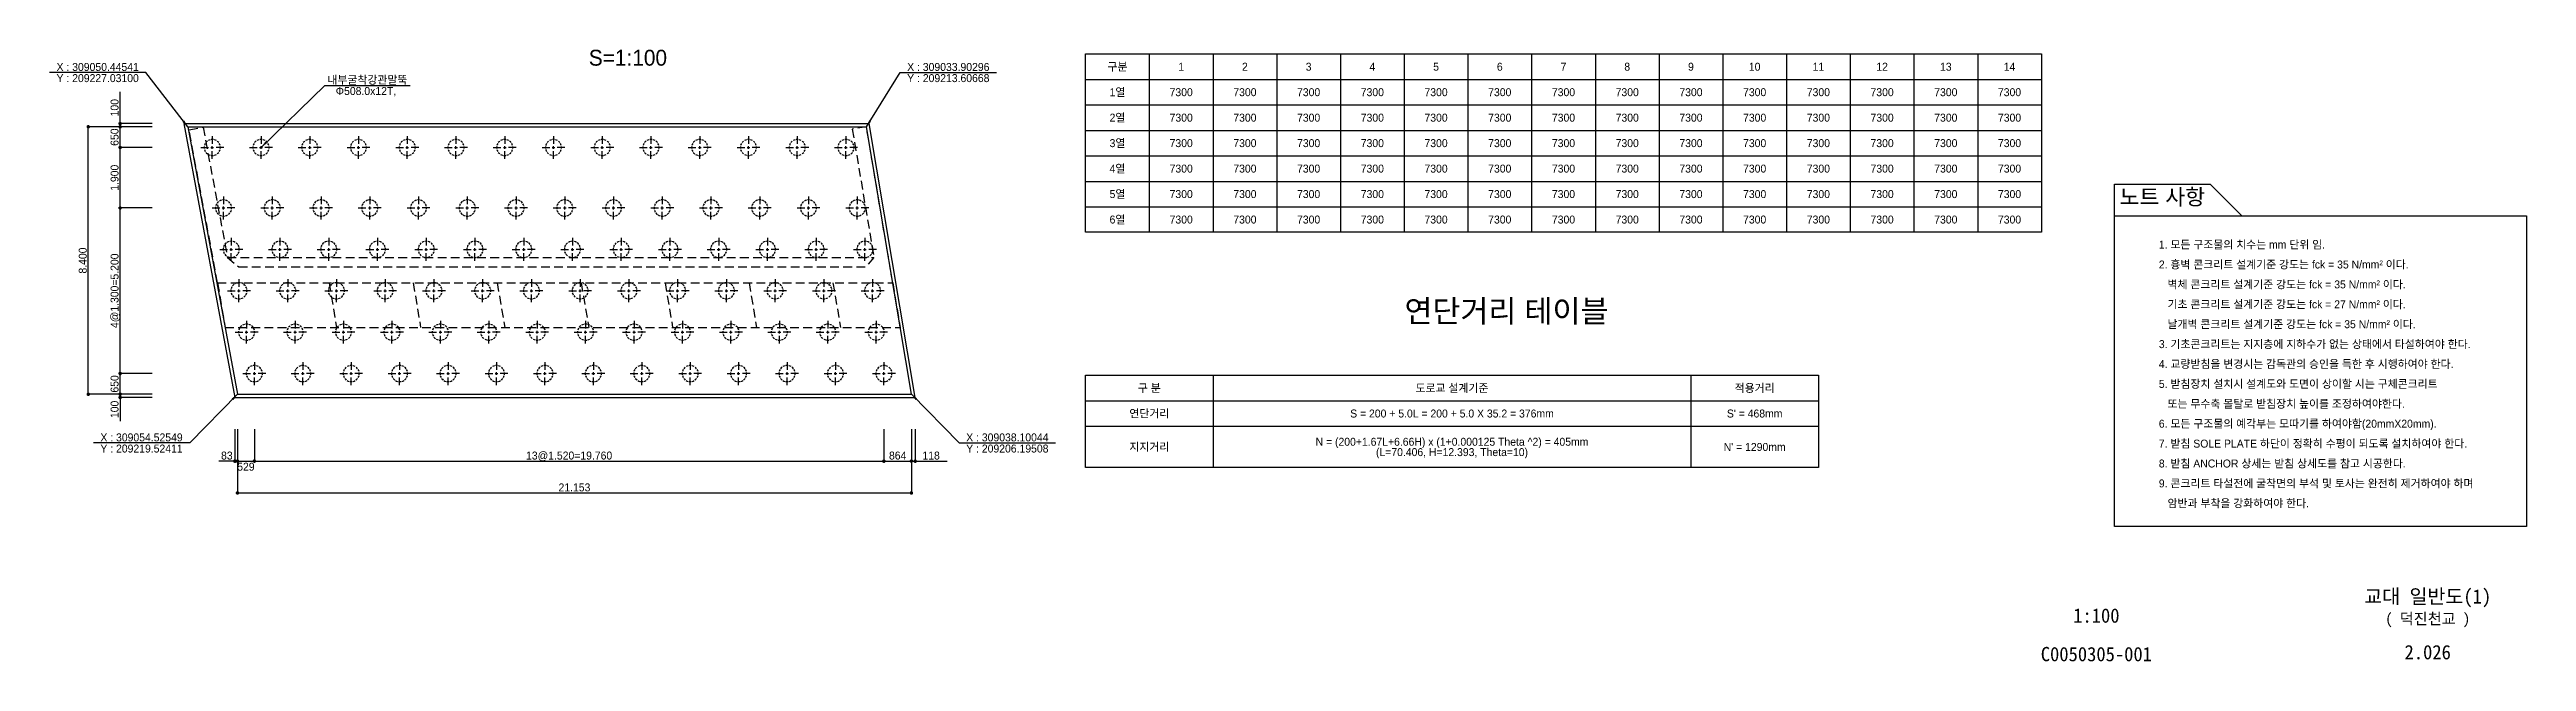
# Model space of a CAD drawing. Extents: x 38676 to 291569, y 34745 to 141830.
# Drawn here: x 39635 to 117379, y 34745 to 53966 of the extents above; entities that cross this region are included whole.
import ezdxf
from ezdxf.enums import TextEntityAlignment as Align

# ---------------------------------------------------------------- set-up
doc = ezdxf.new("R2010")
doc.units = 0
doc.header["$LTSCALE"] = 550
doc.header["$MEASUREMENT"] = 0
doc.linetypes.add('A-DASHD01', pattern=[0.75, 0.5, -0.25])
for name, color, linetype in [('CS-CONC-MAJR', 4, 'CONTINUOUS'), ('CS-CONC-MINR', 3, 'A-DASHD01'), ('CS-DIML', 1, 'CONTINUOUS'), ('CS-DIMT', 3, 'CONTINUOUS'), ('CS-MISC', 3, 'CONTINUOUS'), ('CS-NOTE', 3, 'CONTINUOUS'), ('CS-SYMB', 3, 'CONTINUOUS'), ('CS-SYMB-LIN3', 1, 'CONTINUOUS'), ('CS-TABL-LIN1', 4, 'CONTINUOUS'), ('CS-TABL-LIN2', 1, 'CONTINUOUS'), ('CS-TABL-TEX2', 3, 'CONTINUOUS'), ('CZ-TEX1', 6, 'CONTINUOUS'), ('CZ-TEX2', 3, 'CONTINUOUS'), ('TITLE-TEXT', 7, 'CONTINUOUS')]:
    doc.layers.add(name, color=color, linetype=linetype)
doc.styles.add('A_STANDARD', font='')
doc.styles.add('TB_TEXT', font='')
doc.styles.get('A_STANDARD').set_extended_font_data('Dotum')
doc.styles.get('TB_TEXT').set_extended_font_data('DotumChe')

msp = doc.modelspace()

# ---------------------------------------------------------------- texts
at = {"layer": 'CS-DIMT', "linetype": 'Continuous', "style": 'A_STANDARD'}
for s, p in [('X : 309050.44541', (41146, 53292)), ('X : 309033.90296', (67845, 53292)), ('X : 309054.52549', (42522, 41658)), ('X : 309038.10044', (69698, 41658))]:
    msp.add_text(s, height=250, rotation=720, dxfattribs=at).set_placement(p, align=Align.CENTER)
for s, p in [('Y : 209227.03100', (41146, 53192)), ('Y : 209213.60668', (67845, 53192)), ('Y : 209219.52411', (42522, 41558)), ('Y : 209206.19508', (69698, 41558))]:
    msp.add_text(s, height=250, rotation=720, dxfattribs=at).set_placement(p, align=Align.TOP_CENTER)
at = {"layer": 'CS-DIMT', "style": 'A_STANDARD'}
for s, rotation, p in [('내부굴착강관말뚝', 720, (49612, 52887)), ('100', 450, (41801, 52138)), ('650', 450, (41801, 51213)), ('1.900', 450, (41801, 49938)), ('8.400', 450, (40801, 47338)), ('4@1.300=5.200', 450, (41801, 46388)), ('650', 450, (41801, 43463)), ('100', 450, (41801, 42663)), ('83', 720, (45200, 41088)), ('13@1.520=19.760', 720, (55943, 41088)), ('864', 720, (66255, 41088)), ('118', 720, (67305, 41088)), ('21.153', 720, (56110, 40088))]:
    msp.add_text(s, height=250, rotation=rotation, dxfattribs=at).set_placement(p, align=Align.CENTER)
for s, p in [('Φ508.0x12T, ', (49612, 52787)), ('529', (45798, 40988))]:
    msp.add_text(s, height=250, rotation=720, dxfattribs=at).set_placement(p, align=Align.TOP_CENTER)
at = {"layer": 'CS-NOTE', "style": 'A_STANDARD'}
for s, p in [(' 1. 모든 구조물의 치수는 mm 단위 임.', (105749, 47713)), (' 2. 흉벽 콘크리트 설계기준 강도는 fck = 35 N/mm² 이다.', (105749, 47088)), ('    벽체 콘크리트 설계기준 강도는 fck = 35 N/mm² 이다.', (105749, 46463)), ('    기초 콘크리트 설계기준 강도는 fck = 27 N/mm² 이다.', (105749, 45838)), ('    날개벽 콘크리트 설계기준 강도는 fck = 35 N/mm² 이다.', (105749, 45213)), (' 3. 기초콘크리트는 지지층에 지하수가 없는 상태에서 타설하여야 한다.', (105749, 44588)), (' 4. 교량받침을 변경시는 감독관의 승인을 득한 후 시행하여야 한다.', (105749, 43963)), (' 5. 받침장치 설치시 설계도와 도면이 상이할 시는 구체콘크리트', (105749, 43338)), ('    또는 무수축 몰탈로 받침장치 높이를 조정하여야한다.', (105749, 42713)), (' 6. 모든 구조물의 예각부는 모따기를 하여야함(20mmX20mm).', (105749, 42088)), (' 7. 받침 SOLE PLATE 하단이 정확히 수평이 되도록 설치하여야 한다.', (105749, 41463)), (' 8. 받침 ANCHOR 상세는 받침 상세도를 참고 시공한다.', (105749, 40838)), (' 9. 콘크리트 타설전에 굴착면의 부석 및 토사는 완전히 제거하여야 하며', (105749, 40213)), ('    암반과 부착을 강화하여야 한다.', (105749, 39588))]:
    msp.add_text(s, height=250, dxfattribs=at).set_placement(p)
at = {"layer": 'CS-TABL-TEX2', "style": 'A_STANDARD'}
for s, p in [('구분', (73154, 53425)), ('1', (75154, 53425)), ('2', (77154, 53425)), ('3', (79154, 53425)), ('4', (81154, 53425)), ('5', (83154, 53425)), ('6', (85154, 53425)), ('7', (87154, 53425)), ('8', (89154, 53425)), ('9', (91154, 53425)), ('10', (93154, 53425)), ('11', (95154, 53425)), ('12', (97154, 53425)), ('13', (99154, 53425)), ('14', (101154, 53425)), ('1열', (73154, 52625)), ('7300', (75154, 52625)), ('7300', (77154, 52625)), ('7300', (79154, 52625)), ('7300', (81154, 52625)), ('7300', (83154, 52625)), ('7300', (85154, 52625)), ('7300', (87154, 52625)), ('7300', (89154, 52625)), ('7300', (91154, 52625)), ('7300', (93154, 52625)), ('7300', (95154, 52625)), ('7300', (97154, 52625)), ('7300', (99154, 52625)), ('7300', (101154, 52625)), ('2열', (73154, 51825)), ('7300', (75154, 51825)), ('7300', (77154, 51825)), ('7300', (79154, 51825)), ('7300', (81154, 51825)), ('7300', (83154, 51825)), ('7300', (85154, 51825)), ('7300', (87154, 51825)), ('7300', (89154, 51825)), ('7300', (91154, 51825)), ('7300', (93154, 51825)), ('7300', (95154, 51825)), ('7300', (97154, 51825)), ('7300', (99154, 51825)), ('7300', (101154, 51825)), ('3열', (73154, 51025)), ('7300', (75154, 51025)), ('7300', (77154, 51025)), ('7300', (79154, 51025)), ('7300', (81154, 51025)), ('7300', (83154, 51025)), ('7300', (85154, 51025)), ('7300', (87154, 51025)), ('7300', (89154, 51025)), ('7300', (91154, 51025)), ('7300', (93154, 51025)), ('7300', (95154, 51025)), ('7300', (97154, 51025)), ('7300', (99154, 51025)), ('7300', (101154, 51025)), ('4열', (73154, 50225)), ('7300', (75154, 50225)), ('7300', (77154, 50225)), ('7300', (79154, 50225)), ('7300', (81154, 50225)), ('7300', (83154, 50225)), ('7300', (85154, 50225)), ('7300', (87154, 50225)), ('7300', (89154, 50225)), ('7300', (91154, 50225)), ('7300', (93154, 50225)), ('7300', (95154, 50225)), ('7300', (97154, 50225)), ('7300', (99154, 50225)), ('7300', (101154, 50225)), ('5열', (73154, 49425)), ('7300', (75154, 49425)), ('7300', (77154, 49425)), ('7300', (79154, 49425)), ('7300', (81154, 49425)), ('7300', (83154, 49425)), ('7300', (85154, 49425)), ('7300', (87154, 49425)), ('7300', (89154, 49425)), ('7300', (91154, 49425)), ('7300', (93154, 49425)), ('7300', (95154, 49425)), ('7300', (97154, 49425)), ('7300', (99154, 49425)), ('7300', (101154, 49425)), ('6열', (73154, 48625)), ('7300', (75154, 48625)), ('7300', (77154, 48625)), ('7300', (79154, 48625)), ('7300', (81154, 48625)), ('7300', (83154, 48625)), ('7300', (85154, 48625)), ('7300', (87154, 48625)), ('7300', (89154, 48625)), ('7300', (91154, 48625)), ('7300', (93154, 48625)), ('7300', (95154, 48625)), ('7300', (97154, 48625)), ('7300', (99154, 48625)), ('7300', (101154, 48625)), ('구 분', (74154, 43333)), ('도로교 설계기준', (83654, 43333)), ('적용거리', (93154, 43333)), ('연단거리', (74154, 42533)), ('S = 200 + 5.0L = 200 + 5.0 X 35.2 = 376mm', (83654, 42533)), ("S' = 468mm", (93154, 42533)), ('지지거리', (74154, 41483)), ('N = (200+1.67L+6.66H) x (1+0.000125 Theta ^2) = 405mm', (83654, 41646)), ('(L=70.406, H=12.393, Theta=10)', (83654, 41321)), ("N' = 1290mm", (93154, 41483))]:
    msp.add_text(s, height=250, dxfattribs=at).set_placement(p, align=Align.MIDDLE_CENTER)
at = {"layer": 'CZ-TEX1', "style": 'A_STANDARD'}
msp.add_text('연단거리 테이블', height=700, dxfattribs=at).set_placement((85364, 45399), align=Align.CENTER)
at = {"layer": 'CZ-TEX2', "style": 'A_STANDARD'}
msp.add_text('S=1:100', height=500, dxfattribs=at).set_placement((56561, 53458))
msp.add_text('노트 사항', height=500, dxfattribs=at).set_placement((105949, 49088), align=Align.CENTER)
at = {"layer": 'TITLE-TEXT', "style": 'TB_TEXT'}
for s, height, p in [('교대 일반도(1)', 450, (114279, 36788)), ('1:100', 450, (103879, 36188)), ('( 덕진천교 )', 350, (114279, 36088)), ('C0050305-001', 450, (103879, 34977)), ('2.026', 450, (114279, 35038))]:
    msp.add_text(s, height=height, dxfattribs=at).set_placement(p, align=Align.MIDDLE_CENTER)

# ---------------------------------------------------------------- blocks, each defined once
blk = doc.blocks.new('CSPILEH')
at = {"layer": 'CS-MISC'}
for start, end in [(172.079712, 187.920288), (149.579712, 165.420288), (127.079712, 142.920288), (104.579712, 120.420288), (82.079712, 97.920288), (59.579712, 75.420288), (37.079712, 52.920288), (14.579712, 30.420288), (352.079712, 7.920288), (194.579712, 210.420288), (217.079712, 232.920288), (239.579712, 255.420288), (262.079712, 277.920288), (284.579712, 300.420288), (307.079712, 322.920288), (329.579712, 345.420288)]:
    blk.add_arc((0, 0), 1, start, end, dxfattribs=at)
at = {"layer": 'CS-SYMB-LIN3'}
for p, q in [((-1.416, 0), (-0.467922, 0)), ((-0.166248, 0), (0.166248, 0)), ((0, 1.416), (0, 0.467922)), ((0, -0.166248), (0, 0.166248)), ((1.416, 0), (0.467922, 0)), ((0, -1.416), (0, -0.467922))]:
    blk.add_line(p, q, dxfattribs=at)
blk = doc.blocks.new('CXDIMDT2')
at = {"layer": 'CS-MISC', "const_width": 0.5}
blk.add_lwpolyline([(0.25, 0, 1), (-0.25, 0, 1)], format="xyb", close=True, dxfattribs=at)

# ---------------------------------------------------------------- linework, layer by layer
at = {"layer": 'CS-CONC-MAJR'}
for p, q in [((43851, 51638), (45450, 43038)), ((43851, 51638), (65360, 51638)), ((43971, 51538), (45534, 43138)), ((43971, 51538), (65276, 51538)), ((66686, 43138), (65276, 51538)), ((66805, 43038), (65360, 51638)), ((45450, 43038), (66805, 43038)), ((45534, 43138), (66686, 43138))]:
    msp.add_line(p, q, dxfattribs=at)
at = {"layer": 'CS-CONC-MINR', "linetype": 'A-DASHD01'}
for p, q in [((44015, 51441), (44457, 51523)), ((44908, 46638), (44015, 51441)), ((44457, 51523), (45218, 47433)), ((65276, 51538), (64832, 51464)), ((64832, 51464), (65509, 47434)), ((66099, 46638), (65276, 51538)), ((45217, 47438), (65508, 47438)), ((45218, 47433), (45573, 47138)), ((65509, 47434), (65258, 47138)), ((45573, 47138), (65258, 47138)), ((44908, 46638), (66099, 46638)), ((44908, 46638), (45143, 45238)), ((48410, 46638), (48645, 45238)), ((51048, 46638), (51283, 45238)), ((53685, 46638), (53921, 45238)), ((56322, 46638), (56557, 45238)), ((58957, 46638), (59192, 45238)), ((61591, 46638), (61827, 45238)), ((64225, 46638), (64460, 45238)), ((66099, 46638), (66334, 45238)), ((45143, 45238), (66334, 45238))]:
    msp.add_line(p, q, dxfattribs=at)
at = {"layer": 'CS-DIML', "linetype": 'Continuous'}
for p, q in [((42657, 53242), (39635, 53242)), ((43971, 51538), (42657, 53242)), ((65276, 51538), (66334, 53242)), ((66334, 53242), (69356, 53242)), ((45534, 43138), (44034, 41608)), ((66686, 43138), (68186, 41608)), ((44034, 41608), (41011, 41608)), ((68186, 41608), (71209, 41608))]:
    msp.add_line(p, q, dxfattribs=at)
at = {"layer": 'CS-DIML'}
for p, q in [((41851, 51638), (41851, 52638)), ((46272, 50888), (48272, 52837)), ((48272, 52837), (50952, 52837)), ((41851, 51538), (40801, 51538)), ((40851, 43138), (40851, 51538)), ((42851, 51638), (41801, 51638)), ((42851, 51538), (41801, 51538)), ((41851, 51538), (41851, 51638)), ((41851, 50888), (41851, 51538)), ((42851, 50888), (41801, 50888)), ((41851, 48988), (41851, 50888)), ((42851, 48988), (41801, 48988)), ((41851, 43788), (41851, 48988)), ((42851, 43788), (41801, 43788)), ((41851, 43138), (41851, 43788)), ((41851, 43138), (40801, 43138)), ((42851, 43138), (41801, 43138)), ((42851, 43038), (41801, 43038)), ((41851, 43038), (41851, 43138)), ((41851, 43038), (41851, 42288)), ((45450, 42038), (45450, 40988)), ((45534, 42038), (45534, 40988)), ((46063, 42038), (46063, 40988)), ((65823, 42038), (65823, 40988)), ((66686, 42038), (66686, 40988)), ((66805, 42038), (66805, 40988)), ((45450, 41038), (44950, 41038)), ((45450, 41038), (45534, 41038)), ((45534, 41038), (46063, 41038)), ((45534, 41038), (45534, 39988)), ((46063, 41038), (65823, 41038)), ((65823, 41038), (66686, 41038)), ((66686, 41038), (66805, 41038)), ((66686, 41038), (66686, 39988)), ((66805, 41038), (67805, 41038)), ((45534, 40038), (66686, 40038))]:
    msp.add_line(p, q, dxfattribs=at)
for points in [[(43971, 51538), (43866, 51735), (43971, 51538), (43808, 51690)], [(65276, 51538), (65423, 51706), (65276, 51538), (65360, 51744)], [(46272, 50888), (46455, 51016), (46272, 50888), (46404, 51068)], [(45534, 43138), (45353, 43007), (45534, 43138), (45406, 42955)], [(66686, 43138), (66814, 42955), (66686, 43138), (66867, 43007)]]:
    msp.add_solid(points, dxfattribs=at)
at = {"layer": 'CS-NOTE'}
for p, q in [((104449, 49738), (107449, 49738)), ((104449, 48738), (104449, 49738)), ((107449, 49738), (108449, 48738))]:
    msp.add_line(p, q, dxfattribs=at)
msp.add_lwpolyline([(104449, 48738), (117379, 48738), (117379, 38988), (104449, 38988)], close=True, dxfattribs=at)
at = {"layer": 'CS-TABL-LIN1'}
for points in [[(72154, 53825), (102154, 53825), (102154, 48225), (72154, 48225)], [(72154, 43733), (95154, 43733), (95154, 40833), (72154, 40833)]]:
    msp.add_lwpolyline(points, close=True, dxfattribs=at)
at = {"layer": 'CS-TABL-LIN2'}
for p, q in [((74154, 53825), (74154, 48225)), ((76154, 53825), (76154, 48225)), ((78154, 53825), (78154, 48225)), ((80154, 53825), (80154, 48225)), ((82154, 53825), (82154, 48225)), ((84154, 53825), (84154, 48225)), ((86154, 53825), (86154, 48225)), ((88154, 53825), (88154, 48225)), ((90154, 53825), (90154, 48225)), ((92154, 53825), (92154, 48225)), ((94154, 53825), (94154, 48225)), ((96154, 53825), (96154, 48225)), ((98154, 53825), (98154, 48225)), ((100154, 53825), (100154, 48225)), ((72154, 53025), (102154, 53025)), ((72154, 52225), (102154, 52225)), ((72154, 51425), (102154, 51425)), ((72154, 50625), (102154, 50625)), ((72154, 49825), (102154, 49825)), ((72154, 49025), (102154, 49025)), ((76154, 43733), (76154, 40833)), ((91154, 43733), (91154, 40833)), ((72154, 42933), (95154, 42933)), ((72154, 42133), (95154, 42133))]:
    msp.add_line(p, q, dxfattribs=at)

# ---------------------------------------------------------------- block references
at = {"layer": 'CS-SYMB', "xscale": 110, "yscale": 110, "zscale": 110, "rotation": 90}
for p in [(40851, 51538), (41851, 51638), (41851, 51638), (41851, 51538), (41851, 51538), (41851, 50888), (41851, 50888), (41851, 48988), (41851, 48988), (41851, 43788), (41851, 43788), (40851, 43138), (41851, 43138), (41851, 43138), (41851, 43038)]:
    msp.add_blockref('CXDIMDT2', p, dxfattribs=at)
at = {"layer": 'CS-SYMB'}
for name, p, xscale, yscale, zscale in [('CSPILEH', (44742, 50888), 254, 254, 254), ('CSPILEH', (46272, 50888), 254, 254, 254), ('CSPILEH', (47802, 50888), 254, 254, 254), ('CSPILEH', (49332, 50888), 254, 254, 254), ('CSPILEH', (50862, 50888), 254, 254, 254), ('CSPILEH', (52392, 50888), 254, 254, 254), ('CSPILEH', (53922, 50888), 254, 254, 254), ('CSPILEH', (55452, 50888), 254, 254, 254), ('CSPILEH', (56982, 50888), 254, 254, 254), ('CSPILEH', (58512, 50888), 254, 254, 254), ('CSPILEH', (60042, 50888), 254, 254, 254), ('CSPILEH', (61572, 50888), 254, 254, 254), ('CSPILEH', (63102, 50888), 254, 254, 254), ('CSPILEH', (64632, 50888), 254, 254, 254), ('CSPILEH', (45096, 48988), 254, 254, 254), ('CSPILEH', (46626, 48988), 254, 254, 254), ('CSPILEH', (48156, 48988), 254, 254, 254), ('CSPILEH', (49686, 48988), 254, 254, 254), ('CSPILEH', (51216, 48988), 254, 254, 254), ('CSPILEH', (52746, 48988), 254, 254, 254), ('CSPILEH', (54276, 48988), 254, 254, 254), ('CSPILEH', (55806, 48988), 254, 254, 254), ('CSPILEH', (57336, 48988), 254, 254, 254), ('CSPILEH', (58866, 48988), 254, 254, 254), ('CSPILEH', (60396, 48988), 254, 254, 254), ('CSPILEH', (61926, 48988), 254, 254, 254), ('CSPILEH', (63456, 48988), 254, 254, 254), ('CSPILEH', (64986, 48988), 254, 254, 254), ('CSPILEH', (45337, 47688), 254, 254, 254), ('CSPILEH', (46867, 47688), 254, 254, 254), ('CSPILEH', (48397, 47688), 254, 254, 254), ('CSPILEH', (49927, 47688), 254, 254, 254), ('CSPILEH', (51457, 47688), 254, 254, 254), ('CSPILEH', (52987, 47688), 254, 254, 254), ('CSPILEH', (54517, 47688), 254, 254, 254), ('CSPILEH', (56047, 47688), 254, 254, 254), ('CSPILEH', (57577, 47688), 254, 254, 254), ('CSPILEH', (59107, 47688), 254, 254, 254), ('CSPILEH', (60637, 47688), 254, 254, 254), ('CSPILEH', (62167, 47688), 254, 254, 254), ('CSPILEH', (63697, 47688), 254, 254, 254), ('CSPILEH', (65227, 47688), 254, 254, 254), ('CSPILEH', (45579, 46388), 254, 254, 254), ('CSPILEH', (47109, 46388), 254, 254, 254), ('CSPILEH', (48639, 46388), 254, 254, 254), ('CSPILEH', (50169, 46388), 254, 254, 254), ('CSPILEH', (51699, 46388), 254, 254, 254), ('CSPILEH', (53229, 46388), 254, 254, 254), ('CSPILEH', (54759, 46388), 254, 254, 254), ('CSPILEH', (56289, 46388), 254, 254, 254), ('CSPILEH', (57819, 46388), 254, 254, 254), ('CSPILEH', (59349, 46388), 254, 254, 254), ('CSPILEH', (60879, 46388), 254, 254, 254), ('CSPILEH', (62409, 46388), 254, 254, 254), ('CSPILEH', (63939, 46388), 254, 254, 254), ('CSPILEH', (65469, 46388), 254, 254, 254), ('CSPILEH', (45821, 45088), 254, 254, 254), ('CSPILEH', (47341, 45088), 254, 254, 254), ('CSPILEH', (48861, 45088), 254, 254, 254), ('CSPILEH', (50381, 45088), 254, 254, 254), ('CSPILEH', (51901, 45088), 254, 254, 254), ('CSPILEH', (53421, 45088), 254, 254, 254), ('CSPILEH', (54941, 45088), 254, 254, 254), ('CSPILEH', (56461, 45088), 254, 254, 254), ('CSPILEH', (57981, 45088), 254, 254, 254), ('CSPILEH', (59501, 45088), 254, 254, 254), ('CSPILEH', (61021, 45088), 254, 254, 254), ('CSPILEH', (62541, 45088), 254, 254, 254), ('CSPILEH', (64061, 45088), 254, 254, 254), ('CSPILEH', (65581, 45088), 254, 254, 254), ('CSPILEH', (46063, 43788), 254, 254, 254), ('CSPILEH', (47583, 43788), 254, 254, 254), ('CSPILEH', (49103, 43788), 254, 254, 254), ('CSPILEH', (50623, 43788), 254, 254, 254), ('CSPILEH', (52143, 43788), 254, 254, 254), ('CSPILEH', (53663, 43788), 254, 254, 254), ('CSPILEH', (55183, 43788), 254, 254, 254), ('CSPILEH', (56703, 43788), 254, 254, 254), ('CSPILEH', (58223, 43788), 254, 254, 254), ('CSPILEH', (59743, 43788), 254, 254, 254), ('CSPILEH', (61263, 43788), 254, 254, 254), ('CSPILEH', (62783, 43788), 254, 254, 254), ('CSPILEH', (64303, 43788), 254, 254, 254), ('CSPILEH', (65823, 43788), 254, 254, 254), ('CXDIMDT2', (45450, 41038), 110, 110, 110), ('CXDIMDT2', (45534, 41038), 110, 110, 110), ('CXDIMDT2', (45534, 41038), 110, 110, 110), ('CXDIMDT2', (46063, 41038), 110, 110, 110), ('CXDIMDT2', (46063, 41038), 110, 110, 110), ('CXDIMDT2', (65823, 41038), 110, 110, 110), ('CXDIMDT2', (65823, 41038), 110, 110, 110), ('CXDIMDT2', (66686, 41038), 110, 110, 110), ('CXDIMDT2', (66686, 41038), 110, 110, 110), ('CXDIMDT2', (66805, 41038), 110, 110, 110), ('CXDIMDT2', (66805, 41038), 110, 110, 110), ('CXDIMDT2', (45534, 40038), 110, 110, 110), ('CXDIMDT2', (66686, 40038), 110, 110, 110)]:
    msp.add_blockref(name, p, dxfattribs=dict(at, xscale=xscale, yscale=yscale, zscale=zscale))

msp.set_redraw_order([(e.dxf.handle, doc.entitydb.next_handle()) for e in msp.query("TEXT MTEXT ATTDEF DIMENSION ARC_DIMENSION")])  # texts and dimensions are drawn at this point

doc.saveas('drawing.dxf')
